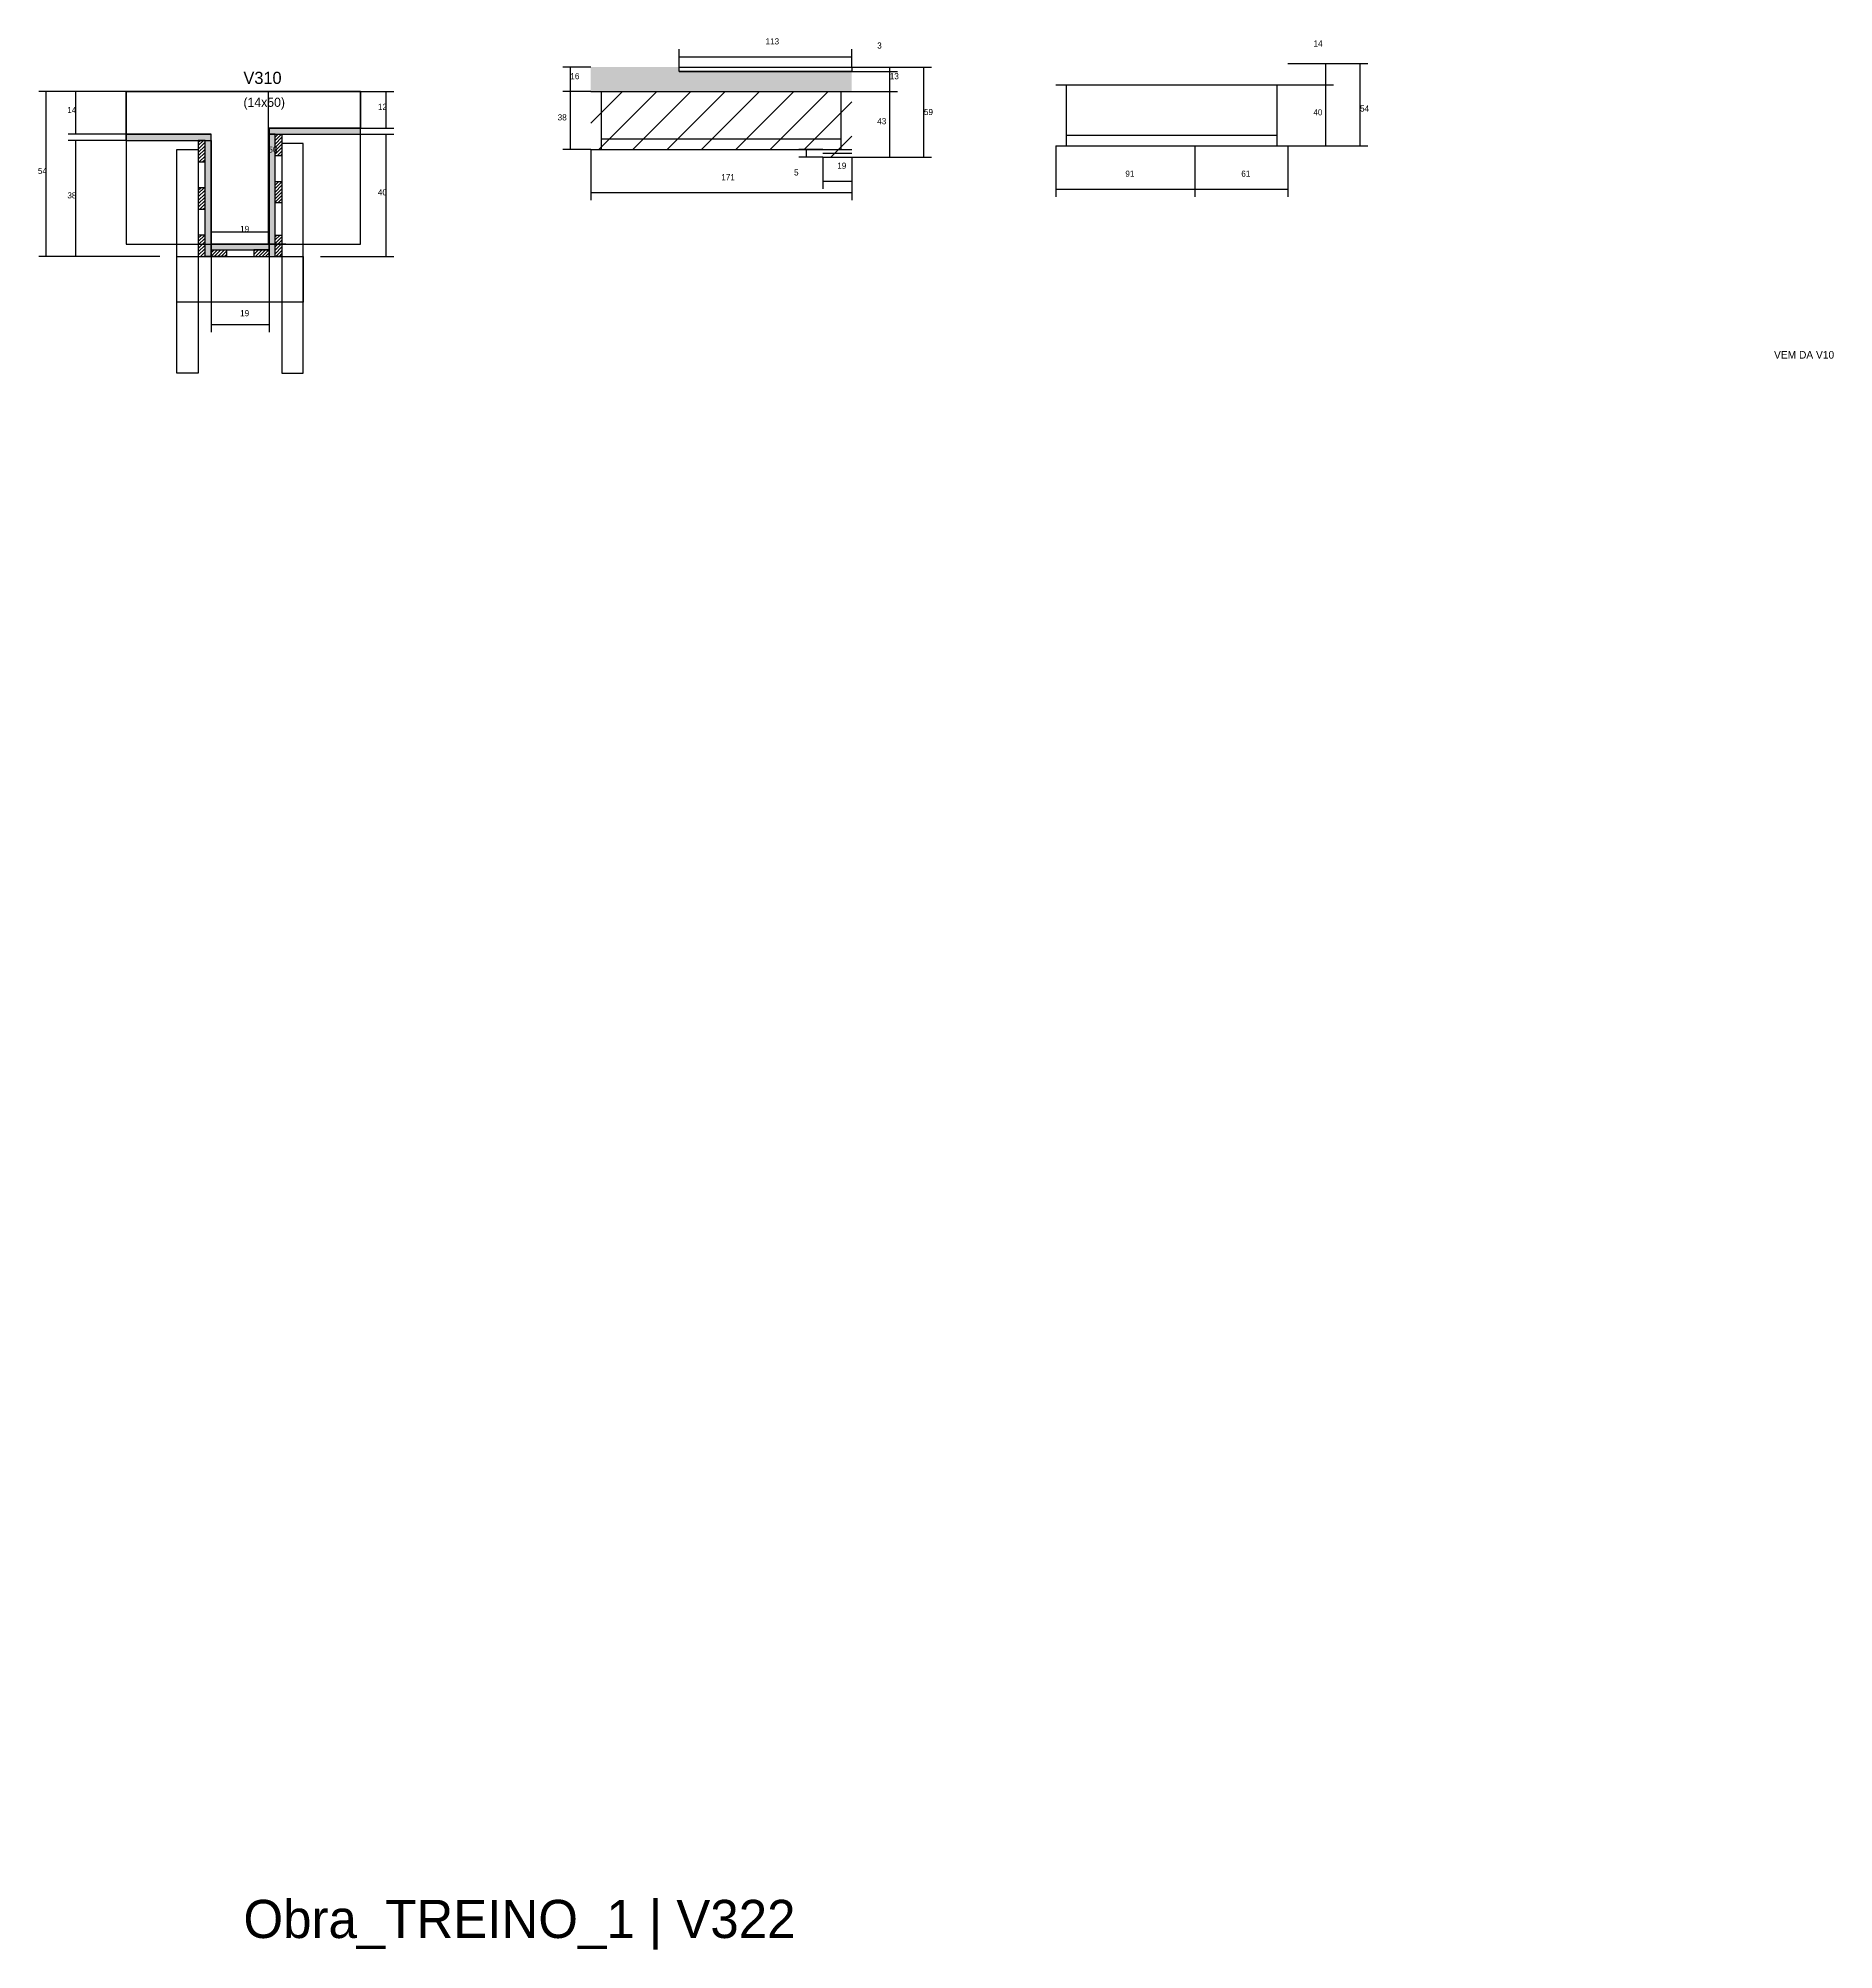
# Model space of a CAD drawing. Header units: metres. Extents: x -2848 to 22762, y -45195 to 1016.
# Drawn here: x 17466 to 18642, y -1218 to 35 of the extents above; entities that cross this region are included whole.
import ezdxf

# ---------------------------------------------------------------- set-up
doc = ezdxf.new("R2010")
doc.units = ezdxf.units.M
for name, color, linetype in [('CONCRETO', 251, 'Continuous'), ('COTA', 4, 'Continuous'), ('Cota Seção (2x)', 4, 'Continuous'), ('Hachura', 253, 'Continuous'), ('LABEL_ID', 3, 'Continuous'), ('Madeira', 126, 'Continuous'), ('Painéis', 200, 'Continuous'), ('REAPROVEITAMENTO', 251, 'Continuous'), ('SARR_2.2x7', 40, 'Continuous'), ('SARR_3.5x7', 81, 'Continuous'), ('SARR_EDITAR', 141, 'Continuous'), ('Texto Seção', 7, 'Continuous')]:
    doc.layers.add(name, color=color, linetype=linetype)

msp = doc.modelspace()

# ---------------------------------------------------------------- texts
at = {"layer": 'COTA'}
for s, p in [('113', (17942.1, 30.9)), ('3', (18015.3, 28.2)), ('14', (18301.2, 29.5)), ('16', (17814.2, 8.1)), ('13', (18023.5, 8.1)), ('14', (17484.6, -14)), ('12', (17688.1, -12)), ('59', (18045.9, -15.4)), ('40', (18301.1, -15.6)), ('54', (18331.7, -13.1)), ('38', (17805.9, -18.9)), ('43', (18015.3, -21.4)), ('54', (17465.3, -54)), ('19', (17989.1, -50.6)), ('171', (17913.1, -58.1)), ('5', (17960.8, -55)), ('91', (18177.9, -55.8)), ('38', (17484.6, -70)), ('40', (17688.1, -68)), ('19', (17597.8, -147.2))]:
    msp.add_text(s, height=4, dxfattribs=at).set_placement(p)
at = {"layer": 'Cota Seção (2x)'}
for s, p in [('50', (17616.3, -40)), ('61', (18253.9, -55.8)), ('19', (17597.8, -92))]:
    msp.add_text(s, height=4, dxfattribs=at).set_placement(p)
at = {"layer": 'LABEL_ID'}
msp.add_text('Obra_TREINO_1 | V322', height=25, dxfattribs=at).set_placement((17600, -1210))
at = {"layer": 'Texto Seção'}
for s, height, p in [('V310', 8, (17600, 5)), ('(14x50)', 6, (17600, -10)), ('VEM DA V10', 5, (18603, -175))]:
    msp.add_text(s, height=height, dxfattribs=at).set_placement(p)

# ---------------------------------------------------------------- hatches: boundary and pattern name
at = {"layer": 'COTA'}
h = msp.add_hatch(dxfattribs=at)
h.set_pattern_fill('AR-CONC', scale=0.03)
h.paths.add_polyline_path([(17998.6, 13.1), (17885.6, 13.1), (17885.6, 13.1), (17885.6, 16.1), (17885.6, 16.1), (17827.6, 16.1), (17827.6, 16.1), (17827.6, 0.1), (17827.6, 0.1), (17998.6, 0.1), (17998.6, 0.1), (17998.6, 13.1)])
at = {"layer": 'Hachura'}
h = msp.add_hatch(color=8, dxfattribs=at)
h.dxf.hatch_style = 1
h.paths.add_polyline_path([(17676.8, -28), (17676.8, -24), (17676.8, -24), (17616.8, -24), (17616.8, -24), (17616.8, -28), (17616.8, -28), (17676.8, -28)])
h = msp.add_hatch(color=8, dxfattribs=at)
h.dxf.hatch_style = 1
h.paths.add_polyline_path([(17578.8, -32), (17578.8, -28), (17578.8, -28), (17523.2, -28), (17523.2, -28), (17523.2, -32), (17523.2, -32), (17578.8, -32)])
h = msp.add_hatch(dxfattribs=at)
h.set_pattern_fill('ANSI31', scale=0.5)
h.paths.add_polyline_path([(17570.4, -46), (17574.8, -46), (17574.8, -46), (17574.8, -32), (17574.8, -32), (17570.4, -32), (17570.4, -32), (17570.4, -46)])
h = msp.add_hatch(color=8, dxfattribs=at)
h.dxf.hatch_style = 1
h.paths.add_polyline_path([(17574.8, -30), (17578.8, -30), (17578.8, -30), (17578.8, -108), (17578.8, -108), (17574.8, -108), (17574.8, -108), (17574.8, -30)])
h = msp.add_hatch(color=8, dxfattribs=at)
h.dxf.hatch_style = 1
h.paths.add_polyline_path([(17620.8, -28), (17616.8, -28), (17616.8, -28), (17616.8, -108), (17616.8, -108), (17620.8, -108), (17620.8, -108), (17620.8, -28)])
h = msp.add_hatch(dxfattribs=at)
h.set_pattern_fill('ANSI31', scale=0.5)
h.paths.add_polyline_path([(17625.2, -42), (17620.8, -42), (17620.8, -42), (17620.8, -28), (17620.8, -28), (17625.2, -28), (17625.2, -28), (17625.2, -42)])
h = msp.add_hatch(dxfattribs=at)
h.set_pattern_fill('ANSI31', scale=0.5)
h.paths.add_polyline_path([(17625.2, -73), (17620.8, -73), (17620.8, -73), (17620.8, -59), (17620.8, -59), (17625.2, -59), (17625.2, -59), (17625.2, -73)])
h = msp.add_hatch(dxfattribs=at)
h.set_pattern_fill('ANSI31', scale=0.5)
h.paths.add_polyline_path([(17570.4, -77), (17574.8, -77), (17574.8, -77), (17574.8, -63), (17574.8, -63), (17570.4, -63), (17570.4, -63), (17570.4, -77)])
h = msp.add_hatch(dxfattribs=at)
h.set_pattern_fill('ANSI31', scale=0.5)
h.paths.add_polyline_path([(17570.4, -108), (17574.8, -108), (17574.8, -108), (17574.8, -94), (17574.8, -94), (17570.4, -94), (17570.4, -94), (17570.4, -108)])
h = msp.add_hatch(color=8, dxfattribs=at)
h.dxf.hatch_style = 1
h.paths.add_polyline_path([(17616.8, -103.6), (17616.8, -100), (17616.8, -100), (17578.8, -100), (17578.8, -100), (17578.8, -103.6), (17578.8, -103.6), (17616.8, -103.6)])
h = msp.add_hatch(dxfattribs=at)
h.set_pattern_fill('ANSI31', scale=0.5)
h.paths.add_polyline_path([(17625.2, -108), (17620.8, -108), (17620.8, -108), (17620.8, -94), (17620.8, -94), (17625.2, -94), (17625.2, -94), (17625.2, -108)])
h = msp.add_hatch(dxfattribs=at)
h.set_pattern_fill('ANSI31', scale=0.5)
h.paths.add_polyline_path([(17578.8, -108), (17578.8, -103.6), (17578.8, -103.6), (17588.8, -103.6), (17588.8, -103.6), (17588.8, -108), (17588.8, -108), (17578.8, -108)])
h = msp.add_hatch(dxfattribs=at)
h.set_pattern_fill('ANSI31', scale=0.5)
h.paths.add_polyline_path([(17616.8, -108), (17616.8, -103.6), (17616.8, -103.6), (17606.8, -103.6), (17606.8, -103.6), (17606.8, -108), (17606.8, -108), (17616.8, -108)])
at = {"layer": 'REAPROVEITAMENTO'}
h = msp.add_hatch(dxfattribs=at)
h.set_pattern_fill('ANSI31', scale=5)
h.paths.add_polyline_path([(17827.6, -37.9), (17979.6, -37.9), (17979.6, -37.9), (17979.6, -42.9), (17979.6, -42.9), (17998.6, -42.9), (17998.6, -42.9), (17998.6, 0.1), (17998.6, 0.1), (17827.6, 0.1), (17827.6, 0.1), (17827.6, -37.9)])

# ---------------------------------------------------------------- linework, layer by layer
at = {"layer": 'CONCRETO'}
for points in [[(17523.2, -28), (17523.2, 0), (17676.8, 0), (17676.8, -24), (17616.8, -24), (17616.8, -100), (17578.8, -100), (17578.8, -28)], [(17523.2, -100), (17676.8, -100), (17676.8, 0), (17523.2, 0)]]:
    msp.add_lwpolyline(points, close=True, dxfattribs=at)
at = {"layer": 'COTA'}
for p, q in [((17885.6, 16.1), (17885.6, 27.7)), ((17998.6, 16.1), (17998.6, 27.7)), ((17827.6, 16.1), (17809.2, 16.1)), ((17814.2, 0.1), (17814.2, 16.1)), ((17885.6, 22.7), (17998.6, 22.7)), ((17998.6, 16.1), (18050.9, 16.1)), ((17998.6, 16.1), (18028.5, 16.1)), ((17998.6, 13.1), (18028.5, 13.1)), ((17998.6, 13.1), (18028.5, 13.1)), ((18023.5, 13.1), (18023.5, 16.1)), ((18023.5, 0.1), (18023.5, 13.1)), ((18045.9, -42.9), (18045.9, 16.1)), ((18284.4, 18.4), (18336.7, 18.4)), ((18284.4, 18.4), (18314.2, 18.4)), ((18309.2, 4.4), (18309.2, 18.4)), ((18331.7, -35.6), (18331.7, 18.4)), ((17523.2, 0), (17465.8, 0)), ((17470.8, -108), (17470.8, 0)), ((17523.2, 0), (17485.1, 0)), ((17490.1, -28), (17490.1, 0)), ((17676.8, 0), (17698.6, 0)), ((17693.6, -24), (17693.6, 0)), ((17827.6, 0.1), (17809.2, 0.1)), ((17827.6, 0.1), (17809.2, 0.1)), ((17814.2, -37.9), (17814.2, 0.1)), ((17998.6, 0.1), (18028.5, 0.1)), ((17998.6, 0.1), (18028.5, 0.1)), ((18023.5, -42.9), (18023.5, 0.1)), ((18284.4, 4.4), (18314.2, 4.4)), ((18284.4, 4.4), (18314.2, 4.4)), ((18309.2, -35.6), (18309.2, 4.4)), ((17676.8, -24), (17698.6, -24)), ((17523.2, -28), (17485.1, -28)), ((17523.2, -32), (17485.1, -32)), ((17490.1, -108), (17490.1, -32)), ((17676.8, -28), (17698.6, -28)), ((17693.6, -108), (17693.6, -28)), ((18132.4, -35.6), (18132.4, -68.9)), ((18223.4, -35.6), (18223.4, -68.9)), ((18284.4, -35.6), (18314.2, -35.6)), ((18284.4, -35.6), (18336.7, -35.6)), ((17827.6, -37.9), (17809.2, -37.9)), ((17827.6, -37.9), (17827.6, -71.2)), ((17979.6, -37.9), (17963.9, -37.9)), ((17979.6, -42.9), (17963.9, -42.9)), ((17968.9, -42.9), (17968.9, -37.9)), ((17979.6, -42.9), (17979.6, -63.7)), ((17998.6, -42.9), (17998.6, -71.2)), ((17998.6, -42.9), (18028.5, -42.9)), ((17998.6, -42.9), (18050.9, -42.9)), ((17998.6, -42.9), (17998.6, -63.7)), ((17979.6, -58.7), (17998.6, -58.7)), ((17827.6, -66.2), (17998.6, -66.2)), ((18132.4, -63.9), (18223.4, -63.9)), ((17545.2, -108), (17465.8, -108)), ((17545.2, -108), (17485.1, -108)), ((17578.8, -108), (17578.8, -157.7)), ((17616.8, -108), (17616.8, -157.7)), ((17650.4, -108), (17698.6, -108)), ((17578.8, -152.7), (17616.8, -152.7))]:
    msp.add_line(p, q, dxfattribs=at)
at = {"layer": 'Cota Seção (2x)'}
for p, q in [((17627.8, 0), (17611.3, 0)), ((17616.3, -100), (17616.3, 0)), ((18223.4, -35.6), (18223.4, -68.9)), ((18284.4, -35.6), (18284.4, -68.9)), ((18223.4, -63.9), (18284.4, -63.9)), ((17578.8, -108), (17578.8, -87)), ((17616.8, -108), (17616.8, -87)), ((17578.8, -92), (17616.8, -92)), ((17627.8, -100), (17611.3, -100))]:
    msp.add_line(p, q, dxfattribs=at)
at = {"layer": 'Madeira'}
for points in [[(17570.4, -46), (17574.8, -46), (17574.8, -32), (17570.4, -32)], [(17625.2, -42), (17620.8, -42), (17620.8, -28), (17625.2, -28)], [(17625.2, -73), (17620.8, -73), (17620.8, -59), (17625.2, -59)], [(17570.4, -77), (17574.8, -77), (17574.8, -63), (17570.4, -63)], [(17570.4, -108), (17574.8, -108), (17574.8, -94), (17570.4, -94)], [(17625.2, -108), (17620.8, -108), (17620.8, -94), (17625.2, -94)], [(17578.8, -108), (17578.8, -103.6), (17588.8, -103.6), (17588.8, -108)], [(17616.8, -108), (17616.8, -103.6), (17606.8, -103.6), (17606.8, -108)]]:
    msp.add_lwpolyline(points, close=True, dxfattribs=at)
at = {"layer": 'Painéis'}
for p, q in [((17885.6, 16.1), (17998.6, 16.1)), ((17885.6, 13.1), (17998.6, 13.1)), ((17827.6, 0.1), (17998.6, 0.1)), ((18132.4, 4.4), (18284.4, 4.4)), ((17616.8, -24), (17676.8, -24)), ((17616.8, -28), (17616.8, -24)), ((17676.8, -28), (17676.8, -24)), ((17523.2, -28), (17578.8, -28)), ((17523.2, -32), (17523.2, -28)), ((17578.8, -32), (17578.8, -28)), ((17578.8, -108), (17578.8, -32)), ((17616.8, -108), (17616.8, -28)), ((18132.4, -35.6), (18284.4, -35.6)), ((17827.6, -37.9), (17979.6, -37.9)), ((17979.6, -42.9), (17998.6, -42.9))]:
    msp.add_line(p, q, dxfattribs=at)
for points in [[(17885.6, 16.1), (17998.6, 16.1), (17998.6, 13.1), (17885.6, 13.1)], [(17676.8, -28), (17676.8, -24), (17616.8, -24), (17616.8, -28)], [(17578.8, -32), (17578.8, -28), (17523.2, -28), (17523.2, -32)], [(17574.8, -32), (17578.8, -32), (17578.8, -108), (17574.8, -108)], [(17620.8, -28), (17616.8, -28), (17616.8, -108), (17620.8, -108)], [(17616.8, -103.6), (17616.8, -100), (17578.8, -100), (17578.8, -103.6)]]:
    msp.add_lwpolyline(points, close=True, dxfattribs=at)
at = {"layer": 'SARR_2.2x7'}
for p, q in [((17834.6, -37.9), (17834.6, 0.1)), ((17991.6, -37.9), (17991.6, 0.1)), ((18139.4, -35.6), (18139.4, 4.4)), ((18277.4, -35.6), (18277.4, 4.4)), ((17834.6, -30.9), (17991.6, -30.9)), ((18139.4, -28.6), (18277.4, -28.6)), ((17834.6, -37.9), (17991.6, -37.9)), ((17991.6, -37.9), (17998.6, -37.9))]:
    msp.add_line(p, q, dxfattribs=at)
at = {"layer": 'SARR_3.5x7'}
for points in [[(17639.2, -34), (17625.2, -34), (17625.2, -184.5), (17639.2, -184.5)], [(17556.4, -38), (17570.4, -38), (17570.4, -184.5), (17556.4, -184.5)], [(17556.4, -108), (17639.2, -108), (17639.2, -138), (17556.4, -138)]]:
    msp.add_lwpolyline(points, close=True, dxfattribs=at)
at = {"layer": 'SARR_EDITAR'}
msp.add_line((17979.6, -40.4), (17998.6, -40.4), dxfattribs=at)

msp.set_redraw_order([(e.dxf.handle, doc.entitydb.next_handle()) for e in msp.query("TEXT MTEXT ATTDEF DIMENSION ARC_DIMENSION")])  # texts and dimensions are drawn at this point

doc.saveas('drawing.dxf')
